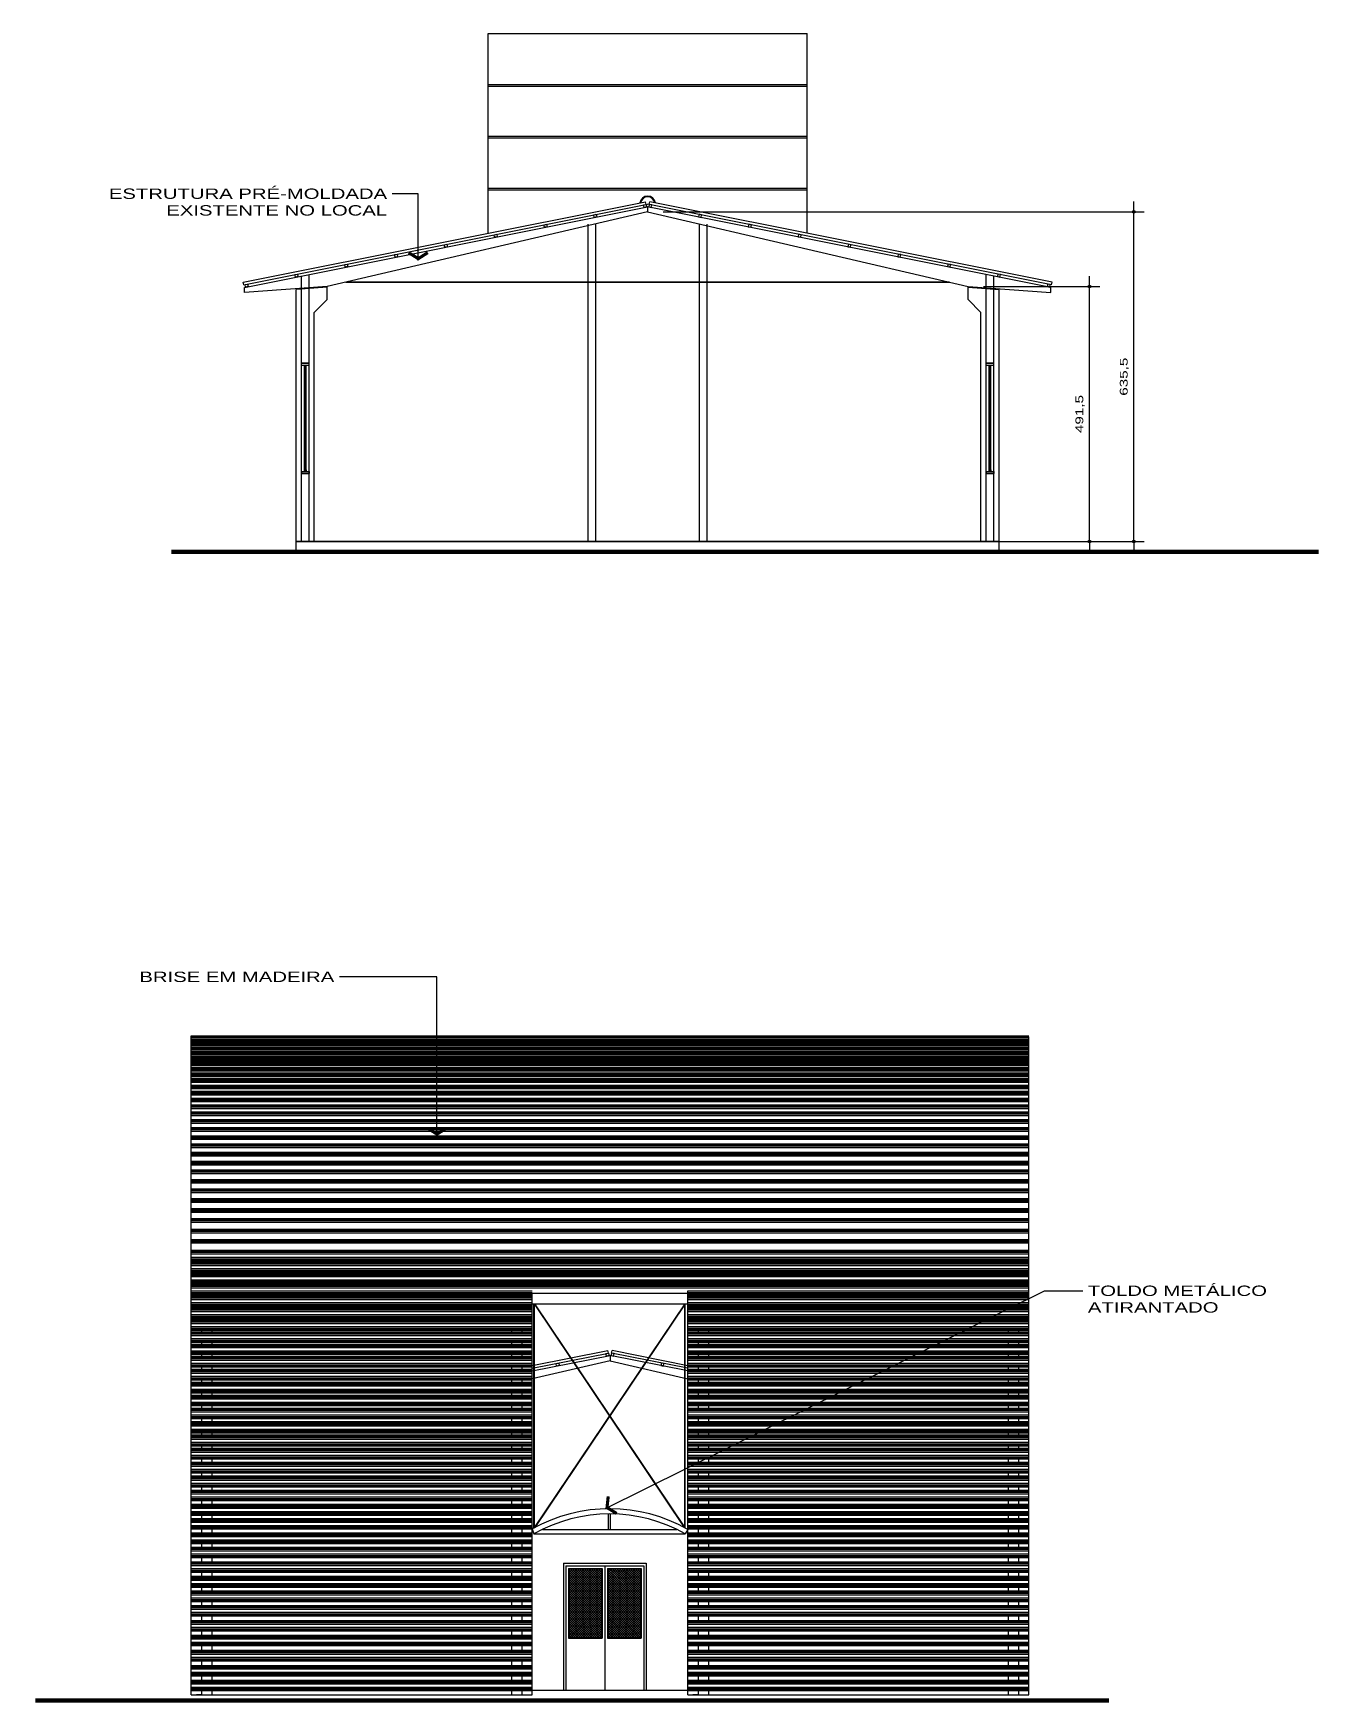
# Model space of a CAD drawing. Extents: x 5924 to 15219, y 2637 to 8140.
# Drawn here: x 12736 to 15219, y 4634 to 7854 of the extents above; entities that cross this region are included whole.
import ezdxf
from ezdxf.enums import TextEntityAlignment as Align

# ---------------------------------------------------------------- set-up
doc = ezdxf.new("R2010")
doc.units = 0
doc.header["$LTSCALE"] = 35
doc.layers.get('0').update_dxf_attribs({"linetype": 'CONTINUOUS'})
doc.layers.get('DEFPOINTS').update_dxf_attribs({"linetype": 'CONTINUOUS'})
for name, color, linetype in [('COTA', 13, 'CONTINUOUS'), ('ESPEC', 2, 'CONTINUOUS'), ('ESQUADRIA', 2, 'CONTINUOUS'), ('ESTRUT', 12, 'CONTINUOUS'), ('GERAL', 7, 'CONTINUOUS'), ('HACHURA', 13, 'CONTINUOUS'), ('INDCORTE', 2, 'CONTINUOUS'), ('LINVISTA', 13, 'CONTINUOUS'), ('PAREDE', 6, 'CONTINUOUS'), ('VIDRO', 1, 'CONTINUOUS')]:
    doc.layers.add(name, color=color, linetype=linetype)
doc.styles.add('REGUA60', font='arial.ttf', dxfattribs={"width": 1.4})
doc.styles.add('REGUA80', font='arial.ttf', dxfattribs={"width": 1.4})
doc.styles.get("Standard").update_dxf_attribs({"font": 'ISOCP'})
doc.dimstyles.new('ISO-25', dxfattribs={"dimtxt": 2.5, "dimasz": 2.5, "dimexe": 1.25, "dimexo": 0.625, "dimtad": 1, "dimdec": 4, "dimdsep": 46, "dimlunit": 6, "dimtxsty": 'Standard', "dimcen": 2.5, "dimadec": 0, "dimazin": 0, "dimtfac": 1, "dimtdec": 4, "dimtmove": 0, "dimatfit": 3, "dimfxl": 1, "dimtolj": 1, "dimtzin": 0, "dimarcsym": 0})
pattern_1 = [(45, (-1243.3195, -2215.6985), (-2.24506403, 2.24506403), []), (135, (-1243.3195, -2215.6985), (-2.24506403, -2.24506403), [])]

msp = doc.modelspace()

# ---------------------------------------------------------------- texts
at = {"layer": 'ESPEC', "style": 'REGUA80', "width": 1.4}
for s, p in [('ESTRUTURA PRÉ-MOLDADA', (13418.639, 7544.669)), ('EXISTENTE NO LOCAL', (13418.639, 7512.541)), ('BRISE EM MADEIRA', (13316.768, 6034.097))]:
    msp.add_text(s, height=20, dxfattribs=at).set_placement(p, align=Align.MIDDLE_RIGHT)
for s, p in [('TOLDO METÁLICO', (14770.396, 5428.556)), ('ATIRANTADO', (14770.396, 5396.428))]:
    msp.add_text(s, height=20, dxfattribs=at).set_placement(p, align=Align.MIDDLE_LEFT)

# ---------------------------------------------------------------- blocks, each defined once
blk = doc.blocks.new('COTAPT')
at = {"color": 0, "linetype": 'ByBlock'}
blk.add_line((0, 0), (200, 0), dxfattribs=at)
at = {"color": 6, "linetype": 'ByBlock'}
blk.add_lwpolyline([(-20, 20), (20, 20), (20, -20), (-20, -20)], close=True, dxfattribs=at)
blk = doc.blocks.new('*D11')
at = {"color": 0, "linetype": 'ByBlock'}
for p, q in [((12563.1, 7509.5), (13491, 7509.5)), ((13471, 6874), (13471, 7509.4)), ((13241.1, 6873.9), (13491, 6873.9))]:
    blk.add_line(p, q, dxfattribs=at)
at = {"layer": 'DEFPOINTS', "color": 0, "linetype": 'ByBlock'}
for p in [(12533.1, 7509.5), (13471, 7509.5), (13211.1, 6873.9)]:
    blk.add_point(p, dxfattribs=at)
at = {"color": 0, "linetype": 'ByBlock', "xscale": 0.1, "yscale": 0.1, "zscale": 0.1}
for p, rotation in [((13471, 7509.5), 90), ((13471, 6873.9), 270)]:
    blk.add_blockref('COTAPT', p, dxfattribs=dict(at, rotation=rotation))
at = {"color": 2, "linetype": 'ByBlock', "insert": (13452.8, 7191.7), "char_height": 15, "attachment_point": 5, "rotation": 90, "style": 'REGUA60'}
blk.add_mtext('\\A1;635,5', dxfattribs=at)
blk = doc.blocks.new('*D12')
at = {"color": 0, "linetype": 'ByBlock'}
for p, q in [((13181.1, 7365.6), (13405.5, 7365.6)), ((13385.5, 6874), (13385.5, 7365.5)), ((13206.1, 6873.9), (13405.5, 6873.9))]:
    blk.add_line(p, q, dxfattribs=at)
at = {"layer": 'DEFPOINTS', "color": 0, "linetype": 'ByBlock'}
for p in [(13151.1, 7365.6), (13385.5, 7365.6), (13176.1, 6873.9)]:
    blk.add_point(p, dxfattribs=at)
at = {"color": 0, "linetype": 'ByBlock', "xscale": 0.1, "yscale": 0.1, "zscale": 0.1}
for p, rotation in [((13385.5, 7365.6), 90), ((13385.5, 6873.9), 270)]:
    blk.add_blockref('COTAPT', p, dxfattribs=dict(at, rotation=rotation))
at = {"color": 2, "linetype": 'ByBlock', "insert": (13367.2, 7119.7), "char_height": 15, "attachment_point": 5, "rotation": 90, "style": 'REGUA60'}
blk.add_mtext('\\A1;491,5', dxfattribs=at)
blk = doc.blocks.new('A$C260C2774')
at = {"layer": 'HACHURA'}
for p, q in [((0, 20), (658, 20)), ((0, 19.5), (658, 19.5)), ((0, 19), (658, 19)), ((0, 18), (658, 18)), ((0, 16), (658, 16)), ((0, 13), (658, 13)), ((0, 7), (658, 7)), ((0, 4), (658, 4)), ((0, 2), (658, 2)), ((0, 1), (658, 1)), ((0, 0.5), (658, 0.5)), ((0, 0), (658, 0))]:
    blk.add_line(p, q, dxfattribs=at)
blk = doc.blocks.new('INDSETAD')
at = {"color": 4, "linetype": 'ByBlock'}
for points in [[(0, 0), (1.26, 2), (0.71, 0), (1.77, 1.68)], [(0, 0), (1.26, -2), (0.71, 0), (1.77, -1.68)]]:
    blk.add_solid(points, dxfattribs=at)

# ---------------------------------------------------------------- dimensions: what is measured, and where the dimension line sits
at = {"layer": 'COTA'}
for base, p1, p2, picture, middle in [((14859.184, 7509.461), (14599.262, 6873.858), (13921.246, 7509.461), '*D11', (14840.931, 7191.66)), ((14773.698, 7365.561), (14564.262, 6873.858), (14539.262, 7365.561), '*D12', (14755.361, 7119.71))]:
    dim = msp.add_linear_dim(base=base, p1=p1, p2=p2, angle=90, dimstyle='ISO-25', override={"dimscale": 10, "dimtxt": 1.5, "dimasz": 0.01, "dimexe": 2, "dimexo": 3, "dimgap": 0.98, "dimdec": 2, "dimrnd": 0.5, "dimtxsty": 'REGUA60', "dimblk": 'COTAPT', "dimcen": 4, "dimdle": 4, "dimclrt": 2, "dimaunit": 1, "dimtofl": 0}, dxfattribs=at)
    dim.commit()
    dim.dimension.update_dxf_attribs({"geometry": picture, "text_midpoint": middle, "insert": (1388.17, 0)})

# ---------------------------------------------------------------- hatches: boundary and pattern name
at = {"layer": 'HACHURA'}
h = msp.add_hatch(dxfattribs=at)
h.set_pattern_fill('ANSI37', color=256, style=0)
h.set_pattern_definition(pattern_1)
h.paths.add_polyline_path([(13832.664, 4892.16), (13769.663, 4892.16), (13769.663, 4759.16), (13832.664, 4759.16)])
h = msp.add_hatch(dxfattribs=at)
h.set_pattern_fill('ANSI37', color=256, style=0)
h.set_pattern_definition(pattern_1)
h.paths.add_polyline_path([(13844.664, 4759.16), (13907.663, 4759.16), (13907.663, 4892.16), (13844.664, 4892.16)])

# ---------------------------------------------------------------- linework, layer by layer
at = {"layer": 'ESPEC'}
for p, q in [((13478.702, 7544.669), (13428.639, 7544.669)), ((13478.702, 7415.786), (13478.702, 7544.669)), ((13514.875, 6034.097), (13326.768, 6034.097)), ((13514.875, 5727.156), (13514.875, 6034.097)), ((13839.712, 5008.737), (14686.514, 5428.556)), ((14686.514, 5428.556), (14760.396, 5428.556))]:
    msp.add_line(p, q, dxfattribs=at)
at = {"layer": 'ESQUADRIA'}
for p, q in [((13253.229, 7217.858), (13268.229, 7217.858)), ((13253.229, 7213.858), (13253.229, 7217.858)), ((13253.229, 7213.858), (13268.229, 7213.858)), ((13259.229, 7210.649), (13259.229, 7213.858)), ((13262.229, 7210.649), (13262.229, 7213.858)), ((13268.229, 7213.858), (13268.229, 7217.858)), ((14574.262, 7213.858), (14574.262, 7217.858)), ((14574.262, 7217.858), (14589.262, 7217.858)), ((14574.262, 7213.858), (14589.262, 7213.858)), ((14580.262, 7210.649), (14580.262, 7213.858)), ((14583.262, 7210.649), (14583.262, 7213.858)), ((14589.262, 7213.858), (14589.262, 7217.858)), ((13259.229, 7210.649), (13260.229, 7210.649)), ((13260.229, 7211.649), (13261.229, 7211.649)), ((13260.229, 7210.649), (13260.229, 7211.649)), ((13261.229, 7210.649), (13261.229, 7211.649)), ((13261.229, 7210.649), (13262.229, 7210.649)), ((14580.262, 7210.649), (14581.262, 7210.649)), ((14581.262, 7210.649), (14581.262, 7211.649)), ((14581.262, 7211.649), (14582.262, 7211.649)), ((14582.262, 7210.649), (14582.262, 7211.649)), ((14582.262, 7210.649), (14583.262, 7210.649)), ((13253.229, 7008.858), (13253.229, 7004.858)), ((13253.229, 7008.858), (13268.229, 7008.858)), ((13253.229, 7004.858), (13268.229, 7004.858)), ((13259.229, 7012.068), (13259.229, 7008.858)), ((13259.229, 7012.068), (13260.229, 7012.068)), ((13260.229, 7012.068), (13260.229, 7011.068)), ((13260.229, 7011.068), (13261.229, 7011.068)), ((13261.229, 7012.068), (13261.229, 7011.068)), ((13261.229, 7012.068), (13262.229, 7012.068)), ((13262.229, 7012.068), (13262.229, 7008.858)), ((13268.229, 7008.858), (13268.229, 7004.858)), ((14574.262, 7008.858), (14589.262, 7008.858)), ((14574.262, 7008.858), (14574.262, 7004.858)), ((14574.262, 7004.858), (14589.262, 7004.858)), ((14580.262, 7012.068), (14581.262, 7012.068)), ((14580.262, 7012.068), (14580.262, 7008.858)), ((14581.262, 7012.068), (14581.262, 7011.068)), ((14581.262, 7011.068), (14582.262, 7011.068)), ((14582.262, 7012.068), (14583.262, 7012.068)), ((14582.262, 7012.068), (14582.262, 7011.068)), ((14583.262, 7012.068), (14583.262, 7008.858)), ((14589.262, 7008.858), (14589.262, 7004.858))]:
    msp.add_line(p, q, dxfattribs=at)
at = {"layer": 'ESTRUT'}
for p, q in [((13143.229, 7364.056), (13921.246, 7519.659)), ((13921.246, 7509.461), (13303.229, 7365.561)), ((14699.262, 7364.056), (13921.246, 7519.659)), ((13921.246, 7519.659), (13921.246, 7509.461)), ((13921.246, 7519.659), (13921.246, 7509.461)), ((13921.246, 7519.659), (13921.246, 7509.461)), ((13921.246, 7519.659), (13921.246, 7509.461)), ((13921.246, 7509.461), (14539.262, 7365.561)), ((13303.229, 7365.561), (13143.229, 7353.858)), ((13143.229, 7353.858), (13143.229, 7364.056)), ((13303.302, 7364.564), (13243.229, 7360.17)), ((13243.229, 6853.858), (13243.229, 7360.17)), ((13303.229, 7340.561), (13303.229, 7365.561)), ((14539.189, 7364.564), (14599.262, 7360.17)), ((14539.262, 7365.561), (14699.262, 7353.858)), ((14539.262, 7340.561), (14539.262, 7365.561)), ((14599.262, 6853.858), (14599.262, 7360.17)), ((14699.262, 7353.858), (14699.262, 7364.056)), ((13303.229, 7340.561), (13278.229, 7315.561)), ((13278.229, 6873.858), (13278.229, 7315.561)), ((14539.262, 7340.561), (14564.262, 7315.561)), ((14564.262, 6873.858), (14564.262, 7315.561)), ((14599.262, 6873.858), (13243.229, 6873.858)), ((13243.229, 6873.858), (14599.262, 6873.858)), ((13698.687, 5273.906), (13848.663, 5303.902)), ((13848.663, 5293.704), (13698.687, 5258.783)), ((13998.71, 5273.892), (13848.663, 5303.902)), ((13848.663, 5303.902), (13848.663, 5293.704)), ((13848.663, 5303.902), (13848.663, 5293.704)), ((13848.663, 5303.902), (13848.663, 5293.704)), ((13848.663, 5303.902), (13848.663, 5293.704)), ((13848.663, 5293.704), (13998.71, 5258.766))]:
    msp.add_line(p, q, dxfattribs=at)
at = {"layer": 'ESTRUT', "const_width": 8}
for points in [[(13002.666, 6853.858), (15215.388, 6853.858)], [(12740.297, 4638.16), (14811.227, 4638.16)]]:
    msp.add_lwpolyline(points, dxfattribs=at)
at = {"layer": 'GERAL'}
for p, q in [((13613.794, 7468.367), (13613.794, 7853.916)), ((13613.794, 7853.916), (14228.794, 7853.916)), ((14228.794, 7468.348), (14228.794, 7853.916))]:
    msp.add_line(p, q, dxfattribs=at)
at = {"layer": 'HACHURA'}
for p, q in [((13040.681, 5920.282), (14656.716, 5920.282)), ((13040.681, 5920.282), (14656.716, 5920.282)), ((13040.681, 5919.782), (14656.716, 5919.782)), ((13040.681, 5919.282), (14656.716, 5919.282)), ((13040.681, 5918.282), (14656.716, 5918.282)), ((13040.681, 5916.282), (14656.716, 5916.282)), ((13040.681, 5913.409), (14656.716, 5913.409)), ((13040.681, 5913.282), (14656.716, 5913.282)), ((13040.681, 5912.909), (14656.716, 5912.909)), ((13040.681, 5912.409), (14656.716, 5912.409)), ((13040.681, 5911.909), (14656.716, 5911.909)), ((13040.681, 5910.909), (14656.716, 5910.909)), ((13040.681, 5908.909), (14656.716, 5908.909)), ((13040.681, 5906.201), (14656.716, 5906.201)), ((13040.681, 5905.909), (14656.716, 5905.909)), ((13040.681, 5905.701), (14656.716, 5905.701)), ((13040.681, 5905.201), (14656.716, 5905.201)), ((13040.681, 5904.201), (14656.716, 5904.201)), ((13040.681, 5902.201), (14656.716, 5902.201)), ((13040.681, 5899.201), (14656.716, 5899.201)), ((13040.681, 5897.601), (14656.716, 5897.601)), ((13040.681, 5897.101), (14656.716, 5897.101)), ((13040.681, 5896.601), (14656.716, 5896.601)), ((13040.681, 5896.101), (14656.716, 5896.101)), ((13040.681, 5895.101), (14656.716, 5895.101)), ((13040.681, 5893.101), (14656.716, 5893.101)), ((13040.681, 5890.101), (14656.716, 5890.101)), ((13040.681, 5888.938), (14656.716, 5888.938)), ((13040.681, 5888.938), (14656.716, 5888.938)), ((13040.681, 5888.438), (14656.716, 5888.438)), ((13040.681, 5887.938), (14656.716, 5887.938)), ((13040.681, 5886.938), (14656.716, 5886.938)), ((13040.681, 5884.938), (14656.716, 5884.938)), ((13040.681, 5881.938), (14656.716, 5881.938)), ((13040.681, 5879.407), (14656.716, 5879.407)), ((13040.681, 5879.407), (14656.716, 5879.407)), ((13040.681, 5878.907), (14656.716, 5878.907)), ((13040.681, 5878.407), (14656.716, 5878.407)), ((13040.681, 5877.407), (14656.716, 5877.407)), ((13040.681, 5875.407), (14656.716, 5875.407)), ((13040.681, 5872.407), (14656.716, 5872.407)), ((13040.681, 5869.944), (14656.716, 5869.944)), ((13040.681, 5869.444), (14656.716, 5869.444)), ((13040.681, 5869.444), (14656.716, 5869.444)), ((13040.681, 5868.944), (14656.716, 5868.944)), ((13040.681, 5867.944), (14656.716, 5867.944)), ((13040.681, 5865.944), (14656.716, 5865.944)), ((13040.681, 5862.944), (14656.716, 5862.944)), ((13040.681, 5859.481), (14656.716, 5859.481)), ((13040.681, 5859.481), (14656.716, 5859.481)), ((13040.681, 5858.981), (14656.716, 5858.981)), ((13040.681, 5858.481), (14656.716, 5858.481)), ((13040.681, 5857.481), (14656.716, 5857.481)), ((13040.681, 5855.481), (14656.716, 5855.481)), ((13040.681, 5852.481), (14656.716, 5852.481)), ((13040.681, 5848.651), (14656.716, 5848.651)), ((13040.681, 5848.651), (14656.716, 5848.651)), ((13040.681, 5848.151), (14656.716, 5848.151)), ((13040.681, 5847.651), (14656.716, 5847.651)), ((13040.681, 5846.651), (14656.716, 5846.651)), ((13040.681, 5844.651), (14656.716, 5844.651)), ((13040.681, 5841.651), (14656.716, 5841.651)), ((13040.681, 5837.822), (14656.716, 5837.822)), ((13040.681, 5837.822), (14656.716, 5837.822)), ((13040.681, 5837.322), (14656.716, 5837.322)), ((13040.681, 5836.822), (14656.716, 5836.822)), ((13040.681, 5835.822), (14656.716, 5835.822)), ((13040.681, 5833.822), (14656.716, 5833.822)), ((13040.681, 5830.822), (14656.716, 5830.822)), ((13040.681, 5825.454), (14656.716, 5825.454)), ((13040.681, 5825.454), (14656.716, 5825.454)), ((13040.681, 5824.954), (14656.716, 5824.954)), ((13040.681, 5824.454), (14656.716, 5824.454)), ((13040.681, 5823.454), (14656.716, 5823.454)), ((13040.681, 5821.454), (14656.716, 5821.454)), ((13040.681, 5818.454), (14656.716, 5818.454)), ((13040.681, 5813.324), (14656.716, 5813.324)), ((13040.681, 5813.324), (14656.716, 5813.324)), ((13040.681, 5812.824), (14656.716, 5812.824)), ((13040.681, 5812.324), (14656.716, 5812.324)), ((13040.681, 5811.324), (14656.716, 5811.324)), ((13040.681, 5809.324), (14656.716, 5809.324)), ((13040.681, 5806.324), (14656.716, 5806.324)), ((13040.681, 5800.329), (14656.716, 5800.329)), ((13040.681, 5800.329), (14656.716, 5800.329)), ((13040.681, 5799.829), (14656.716, 5799.829)), ((13040.681, 5799.329), (14656.716, 5799.329)), ((13040.681, 5798.329), (14656.716, 5798.329)), ((13040.681, 5796.329), (14656.716, 5796.329)), ((13040.681, 5793.329), (14656.716, 5793.329)), ((13040.681, 5787.4), (14656.716, 5787.4)), ((13040.681, 5786.9), (14656.716, 5786.9)), ((13040.681, 5786.9), (14656.716, 5786.9)), ((13040.681, 5786.4), (14656.716, 5786.4)), ((13040.681, 5785.4), (14656.716, 5785.4)), ((13040.681, 5783.4), (14656.716, 5783.4)), ((13040.681, 5780.4), (14656.716, 5780.4)), ((13040.681, 5773.538), (14656.716, 5773.538)), ((13040.681, 5773.038), (14656.716, 5773.038)), ((13040.681, 5773.038), (14656.716, 5773.038)), ((13040.681, 5772.538), (14656.716, 5772.538)), ((13040.681, 5771.538), (14656.716, 5771.538)), ((13040.681, 5769.538), (14656.716, 5769.538)), ((13040.681, 5766.538), (14656.716, 5766.538)), ((13040.681, 5758.81), (14656.716, 5758.81)), ((13040.681, 5758.31), (14656.716, 5758.31)), ((13040.681, 5758.31), (14656.716, 5758.31)), ((13040.681, 5757.81), (14656.716, 5757.81)), ((13040.681, 5756.81), (14656.716, 5756.81)), ((13040.681, 5754.81), (14656.716, 5754.81)), ((13040.681, 5751.81), (14656.716, 5751.81)), ((13040.681, 5743.582), (14656.716, 5743.582)), ((13040.681, 5743.582), (14656.716, 5743.582)), ((13040.681, 5743.082), (14656.716, 5743.082)), ((13040.681, 5742.582), (14656.716, 5742.582)), ((13040.681, 5741.582), (14656.716, 5741.582)), ((13040.681, 5739.582), (14656.716, 5739.582)), ((13040.681, 5736.582), (14656.716, 5736.582)), ((13040.681, 5727.71), (14656.716, 5727.71)), ((13040.681, 5727.71), (14656.716, 5727.71)), ((13040.681, 5727.21), (14656.716, 5727.21)), ((13040.681, 5726.71), (14656.716, 5726.71)), ((13040.681, 5725.71), (14656.716, 5725.71)), ((13040.681, 5723.71), (14656.716, 5723.71)), ((13040.681, 5720.71), (14656.716, 5720.71)), ((13040.681, 5712.115), (14656.716, 5712.115)), ((13040.681, 5712.115), (14656.716, 5712.115)), ((13040.681, 5711.615), (14656.716, 5711.615)), ((13040.681, 5711.115), (14656.716, 5711.115)), ((13040.681, 5710.115), (14656.716, 5710.115)), ((13040.681, 5708.115), (14656.716, 5708.115)), ((13040.681, 5705.115), (14656.716, 5705.115)), ((13040.681, 5695.654), (14656.716, 5695.654)), ((13040.681, 5695.654), (14656.716, 5695.654)), ((13040.681, 5695.154), (14656.716, 5695.154)), ((13040.681, 5694.654), (14656.716, 5694.654)), ((13040.681, 5693.654), (14656.716, 5693.654)), ((13040.681, 5691.654), (14656.716, 5691.654)), ((13040.681, 5688.654), (14656.716, 5688.654)), ((13040.681, 5678.327), (14656.716, 5678.327)), ((13040.681, 5678.327), (14656.716, 5678.327)), ((13040.681, 5677.827), (14656.716, 5677.827)), ((13040.681, 5677.327), (14656.716, 5677.327)), ((13040.681, 5676.327), (14656.716, 5676.327)), ((13040.681, 5674.327), (14656.716, 5674.327)), ((13040.681, 5671.327), (14656.716, 5671.327)), ((13040.681, 5661.866), (14656.716, 5661.866)), ((13040.681, 5661.866), (14656.716, 5661.866)), ((13040.681, 5661.366), (14656.716, 5661.366)), ((13040.681, 5660.866), (14656.716, 5660.866)), ((13040.681, 5659.866), (14656.716, 5659.866)), ((13040.681, 5657.866), (14656.716, 5657.866)), ((13040.681, 5654.866), (14656.716, 5654.866)), ((13040.681, 5643.495), (14656.716, 5643.495)), ((13040.681, 5643.495), (14656.716, 5643.495)), ((13040.681, 5642.995), (14656.716, 5642.995)), ((13040.681, 5642.495), (14656.716, 5642.495)), ((13040.681, 5641.495), (14656.716, 5641.495)), ((13040.681, 5639.495), (14656.716, 5639.495)), ((13040.681, 5636.495), (14656.716, 5636.495)), ((13040.681, 5625.302), (14656.716, 5625.302)), ((13040.681, 5625.302), (14656.716, 5625.302)), ((13040.681, 5624.802), (14656.716, 5624.802)), ((13040.681, 5624.302), (14656.716, 5624.302)), ((13040.681, 5623.302), (14656.716, 5623.302)), ((13040.681, 5621.302), (14656.716, 5621.302)), ((13040.681, 5618.302), (14656.716, 5618.302)), ((13040.681, 5606.241), (14656.716, 5606.241)), ((13040.681, 5606.241), (14656.716, 5606.241)), ((13040.681, 5605.741), (14656.716, 5605.741)), ((13040.681, 5605.241), (14656.716, 5605.241)), ((13040.681, 5604.241), (14656.716, 5604.241)), ((13040.681, 5602.241), (14656.716, 5602.241)), ((13040.681, 5599.241), (14656.716, 5599.241)), ((13040.681, 5587.004), (14656.716, 5587.004)), ((13040.681, 5587.004), (14656.716, 5587.004)), ((13040.681, 5586.504), (14656.716, 5586.504)), ((13040.681, 5586.004), (14656.716, 5586.004)), ((13040.681, 5585.004), (14656.716, 5585.004)), ((13040.681, 5583.004), (14656.716, 5583.004)), ((13040.681, 5580.004), (14656.716, 5580.004)), ((13040.681, 5567.944), (14656.716, 5567.944)), ((13040.681, 5567.944), (14656.716, 5567.944)), ((13040.681, 5567.444), (14656.716, 5567.444)), ((13040.681, 5566.944), (14656.716, 5566.944)), ((13040.681, 5565.944), (14656.716, 5565.944)), ((13040.681, 5563.944), (14656.716, 5563.944)), ((13040.681, 5560.944), (14656.716, 5560.944)), ((13040.681, 5547.584), (14656.716, 5547.584)), ((13040.681, 5547.584), (14656.716, 5547.584)), ((13040.681, 5547.084), (14656.716, 5547.084)), ((13040.681, 5546.584), (14656.716, 5546.584)), ((13040.681, 5545.584), (14656.716, 5545.584)), ((13040.681, 5543.584), (14656.716, 5543.584)), ((13040.681, 5540.584), (14656.716, 5540.584)), ((13040.681, 5527.725), (14656.716, 5527.725)), ((13040.681, 5527.225), (14656.716, 5527.225)), ((13040.681, 5527.225), (14656.716, 5527.225)), ((13040.681, 5526.725), (14656.716, 5526.725)), ((13040.681, 5525.725), (14656.716, 5525.725)), ((13040.681, 5523.725), (14656.716, 5523.725)), ((13040.681, 5520.725), (14656.716, 5520.725)), ((13040.681, 5506.865), (14656.716, 5506.865)), ((13040.681, 5506.865), (14656.716, 5506.865)), ((13040.681, 5506.365), (14656.716, 5506.365)), ((13040.681, 5505.865), (14656.716, 5505.865)), ((13040.681, 5504.865), (14656.716, 5504.865)), ((13040.681, 5502.865), (14656.716, 5502.865)), ((13040.681, 5499.865), (14656.716, 5499.865)), ((13040.681, 5493.242), (14656.716, 5493.242)), ((13040.681, 5490.242), (14656.716, 5490.242)), ((13040.681, 5488.242), (14656.716, 5488.242)), ((13040.681, 5487.242), (14656.716, 5487.242)), ((13040.681, 5486.742), (14656.716, 5486.742)), ((13040.681, 5486.242), (14656.716, 5486.242)), ((13040.681, 5486.242), (14656.716, 5486.242)), ((13040.681, 5484.943), (14656.716, 5484.943)), ((13040.681, 5484.589), (14656.716, 5484.589)), ((13040.681, 5484.089), (14656.716, 5484.089)), ((13040.681, 5483.589), (14656.716, 5483.589)), ((13040.681, 5482.589), (14656.716, 5482.589)), ((13040.681, 5480.589), (14656.716, 5480.589)), ((13040.681, 5477.589), (14656.716, 5477.589)), ((13040.681, 5471.583), (14656.716, 5471.583)), ((13040.681, 5468.583), (14656.716, 5468.583)), ((13040.681, 5466.583), (14656.716, 5466.583)), ((13040.681, 5465.583), (14656.716, 5465.583)), ((13040.681, 5465.083), (14656.716, 5465.083)), ((13040.681, 5464.583), (14656.716, 5464.583)), ((13040.681, 5464.583), (14656.716, 5464.583)), ((13040.681, 5463.283), (14656.716, 5463.283)), ((13040.681, 5462.93), (14656.716, 5462.93)), ((13040.681, 5462.43), (14656.716, 5462.43)), ((13040.681, 5461.93), (14656.716, 5461.93)), ((13040.681, 5460.93), (14656.716, 5460.93)), ((13040.681, 5458.93), (14656.716, 5458.93)), ((13040.681, 5455.93), (14656.716, 5455.93)), ((13040.681, 5449.924), (14656.716, 5449.924)), ((13040.681, 5446.924), (14656.716, 5446.924)), ((13040.681, 5444.924), (14656.716, 5444.924)), ((13040.681, 5443.924), (14656.716, 5443.924)), ((13040.681, 5443.424), (14656.716, 5443.424)), ((13040.681, 5442.924), (14656.716, 5442.924)), ((13040.681, 5442.924), (14656.716, 5442.924)), ((13040.681, 5441.624), (14656.716, 5441.624)), ((13040.681, 5441.271), (14656.716, 5441.271)), ((13040.681, 5440.771), (14656.716, 5440.771)), ((13040.681, 5440.271), (14656.716, 5440.271)), ((13040.681, 5439.271), (14656.716, 5439.271)), ((13040.681, 5437.271), (14656.716, 5437.271)), ((13040.681, 5434.271), (14656.716, 5434.271)), ((13040.681, 5428.265), (13698.687, 5428.265)), ((13040.681, 5425.265), (13698.687, 5425.265)), ((13040.681, 5423.265), (13698.687, 5423.265)), ((13040.681, 5422.265), (13698.687, 5422.265)), ((13040.681, 5421.765), (13698.687, 5421.765)), ((13040.681, 5421.265), (13698.687, 5421.265)), ((13040.681, 5421.265), (13698.687, 5421.265)), ((13040.681, 5419.099), (13698.687, 5419.099)), ((13040.681, 5418.745), (13698.687, 5418.745)), ((13040.681, 5418.245), (13698.687, 5418.245)), ((13040.681, 5417.745), (13698.687, 5417.745)), ((13040.681, 5416.745), (13698.687, 5416.745)), ((13040.681, 5414.745), (13698.687, 5414.745)), ((13040.681, 5411.745), (13698.687, 5411.745)), ((13998.71, 5428.265), (14656.716, 5428.265)), ((13998.71, 5425.265), (14656.716, 5425.265)), ((13998.71, 5423.265), (14656.716, 5423.265)), ((13998.71, 5422.265), (14656.716, 5422.265)), ((13998.71, 5421.765), (14656.716, 5421.765)), ((13998.71, 5421.265), (14656.716, 5421.265)), ((13998.71, 5421.265), (14656.716, 5421.265)), ((13998.71, 5419.099), (14656.716, 5419.099)), ((13998.71, 5418.745), (14656.716, 5418.745)), ((13998.71, 5418.245), (14656.716, 5418.245)), ((13998.71, 5417.745), (14656.716, 5417.745)), ((13998.71, 5416.745), (14656.716, 5416.745)), ((13998.71, 5414.745), (14656.716, 5414.745)), ((13998.71, 5411.745), (14656.716, 5411.745)), ((13040.681, 5405.739), (13698.687, 5405.739)), ((13040.681, 5402.739), (13698.687, 5402.739)), ((13040.681, 5400.739), (13698.687, 5400.739)), ((13040.681, 5399.739), (13698.687, 5399.739)), ((13040.681, 5399.239), (13698.687, 5399.239)), ((13040.681, 5398.739), (13698.687, 5398.739)), ((13040.681, 5398.739), (13698.687, 5398.739)), ((13040.681, 5396.573), (13698.687, 5396.573)), ((13998.71, 5405.739), (14656.716, 5405.739)), ((13998.71, 5402.739), (14656.716, 5402.739)), ((13998.71, 5400.739), (14656.716, 5400.739)), ((13998.71, 5399.739), (14656.716, 5399.739)), ((13998.71, 5399.239), (14656.716, 5399.239)), ((13998.71, 5398.739), (14656.716, 5398.739)), ((13998.71, 5398.739), (14656.716, 5398.739)), ((13998.71, 5396.573), (14656.716, 5396.573)), ((13040.681, 5375.78), (13698.71, 5375.78)), ((13040.681, 5375.78), (13698.687, 5375.78)), ((13040.681, 5375.78), (13698.687, 5375.78)), ((13040.681, 5373.2), (13698.71, 5373.2)), ((13040.681, 5373.2), (13698.687, 5373.2)), ((13040.681, 5373.2), (13698.687, 5373.2)), ((13040.681, 5352.64), (13698.71, 5352.64)), ((13040.681, 5352.64), (13698.687, 5352.64)), ((13040.681, 5352.64), (13698.687, 5352.64)), ((13040.681, 5349.45), (13698.71, 5349.45)), ((13040.681, 5349.45), (13698.687, 5349.45)), ((13040.681, 5349.45), (13698.687, 5349.45)), ((13998.71, 5375.78), (14656.716, 5375.78)), ((13998.71, 5373.2), (14656.716, 5373.2)), ((13998.71, 5352.64), (14656.716, 5352.64)), ((13998.71, 5349.45), (14656.716, 5349.45)), ((13040.681, 5329.245), (13698.71, 5329.245)), ((13040.681, 5329.245), (13698.687, 5329.245)), ((13040.681, 5329.245), (13698.687, 5329.245)), ((13040.681, 5325.701), (13698.71, 5325.701)), ((13040.681, 5325.701), (13698.687, 5325.701)), ((13040.681, 5325.701), (13698.687, 5325.701)), ((13998.71, 5329.245), (14656.716, 5329.245)), ((13998.71, 5325.701), (14656.716, 5325.701)), ((13040.681, 5305.85), (13698.71, 5305.85)), ((13040.681, 5305.85), (13698.687, 5305.85)), ((13040.681, 5305.85), (13698.687, 5305.85)), ((13040.681, 5301.951), (13698.71, 5301.951)), ((13040.681, 5301.951), (13698.687, 5301.951)), ((13040.681, 5301.951), (13698.687, 5301.951)), ((13040.681, 5281.746), (13698.71, 5281.746)), ((13040.681, 5281.746), (13698.687, 5281.746)), ((13040.681, 5281.746), (13698.687, 5281.746)), ((13998.71, 5305.85), (14656.716, 5305.85)), ((13998.71, 5301.951), (14656.716, 5301.951)), ((13998.71, 5281.746), (14656.716, 5281.746)), ((13040.681, 5277.26), (13698.71, 5277.26)), ((13040.681, 5277.26), (13698.687, 5277.26)), ((13040.681, 5277.26), (13698.687, 5277.26)), ((13040.681, 5256.766), (13698.71, 5256.766)), ((13040.681, 5256.766), (13698.687, 5256.766)), ((13040.681, 5256.766), (13698.687, 5256.766)), ((13040.681, 5252.375), (13698.71, 5252.375)), ((13040.681, 5252.375), (13698.687, 5252.375)), ((13040.681, 5252.375), (13698.687, 5252.375)), ((13998.71, 5277.26), (14656.716, 5277.26)), ((13998.71, 5256.766), (14656.716, 5256.766)), ((13998.71, 5252.375), (14656.716, 5252.375)), ((13040.681, 5231.881), (13698.71, 5231.881)), ((13040.681, 5231.881), (13698.687, 5231.881)), ((13040.681, 5231.881), (13698.687, 5231.881)), ((13040.681, 5227.489), (13698.71, 5227.489)), ((13040.681, 5227.489), (13698.687, 5227.489)), ((13040.681, 5227.489), (13698.687, 5227.489)), ((13998.71, 5231.881), (14656.716, 5231.881)), ((13998.71, 5227.489), (14656.716, 5227.489)), ((13040.681, 5206.995), (13698.71, 5206.995)), ((13040.681, 5206.995), (13698.687, 5206.995)), ((13040.681, 5206.995), (13698.687, 5206.995)), ((13040.681, 5202.115), (13698.71, 5202.115)), ((13040.681, 5202.115), (13698.687, 5202.115)), ((13040.681, 5202.115), (13698.687, 5202.115)), ((13998.71, 5206.995), (14656.716, 5206.995)), ((13998.71, 5202.115), (14656.716, 5202.115)), ((13040.681, 5182.109), (13698.71, 5182.109)), ((13040.681, 5182.109), (13698.687, 5182.109)), ((13040.681, 5182.109), (13698.687, 5182.109)), ((13040.681, 5176.254), (13698.71, 5176.254)), ((13040.681, 5176.254), (13698.687, 5176.254)), ((13040.681, 5176.254), (13698.687, 5176.254)), ((13040.681, 5155.76), (13698.71, 5155.76)), ((13040.681, 5155.76), (13698.687, 5155.76)), ((13040.681, 5155.76), (13698.687, 5155.76)), ((13998.71, 5182.109), (14656.716, 5182.109)), ((13998.71, 5176.254), (14656.716, 5176.254)), ((13998.71, 5155.76), (14656.716, 5155.76)), ((13040.681, 5150.522), (13698.71, 5150.522)), ((13040.681, 5150.522), (13698.687, 5150.522)), ((13040.681, 5150.522), (13698.687, 5150.522)), ((13040.681, 5130.516), (13698.71, 5130.516)), ((13040.681, 5130.516), (13698.687, 5130.516)), ((13040.681, 5130.516), (13698.687, 5130.516)), ((13040.681, 5124.66), (13698.71, 5124.66)), ((13040.681, 5124.66), (13698.687, 5124.66)), ((13040.681, 5124.66), (13698.687, 5124.66)), ((13998.71, 5150.522), (14656.716, 5150.522)), ((13998.71, 5130.516), (14656.716, 5130.516)), ((13998.71, 5124.66), (14656.716, 5124.66)), ((13040.681, 5104.166), (13698.71, 5104.166)), ((13040.681, 5104.166), (13698.687, 5104.166)), ((13040.681, 5104.166), (13698.687, 5104.166)), ((13040.681, 5097.823), (13698.71, 5097.823)), ((13040.681, 5097.823), (13698.687, 5097.823)), ((13040.681, 5097.823), (13698.687, 5097.823)), ((13998.71, 5104.166), (14656.716, 5104.166)), ((13998.71, 5097.823), (14656.716, 5097.823)), ((13040.681, 5077.329), (13698.71, 5077.329)), ((13040.681, 5077.329), (13698.687, 5077.329)), ((13040.681, 5077.329), (13698.687, 5077.329)), ((13040.681, 5071.473), (13698.71, 5071.473)), ((13040.681, 5071.473), (13698.687, 5071.473)), ((13040.681, 5071.473), (13698.687, 5071.473)), ((13998.71, 5077.329), (14656.716, 5077.329)), ((13998.71, 5071.473), (14656.716, 5071.473)), ((13040.681, 5050.491), (13698.71, 5050.491)), ((13040.681, 5050.491), (13698.687, 5050.491)), ((13040.681, 5050.491), (13698.687, 5050.491)), ((13040.681, 5044.148), (13698.71, 5044.148)), ((13040.681, 5044.148), (13698.687, 5044.148)), ((13040.681, 5044.148), (13698.687, 5044.148)), ((13040.681, 5024.142), (13698.71, 5024.142)), ((13040.681, 5024.142), (13698.687, 5024.142)), ((13040.681, 5024.142), (13698.687, 5024.142)), ((13998.71, 5050.491), (14656.716, 5050.491)), ((13998.71, 5044.148), (14656.716, 5044.148)), ((13998.71, 5024.142), (14656.716, 5024.142)), ((13040.681, 5016.93), (13698.71, 5016.93)), ((13040.681, 5016.93), (13698.687, 5016.93)), ((13040.681, 5016.93), (13698.687, 5016.93)), ((13040.681, 4995.948), (13698.71, 4995.948)), ((13040.681, 4995.948), (13698.687, 4995.948)), ((13040.681, 4995.948), (13698.687, 4995.948)), ((13998.71, 5016.93), (14656.716, 5016.93)), ((13998.71, 4995.948), (14656.716, 4995.948)), ((13040.681, 4989.117), (13698.71, 4989.117)), ((13040.681, 4989.117), (13698.687, 4989.117)), ((13040.681, 4989.117), (13698.687, 4989.117)), ((13040.681, 4969.11), (13698.71, 4969.11)), ((13040.681, 4969.11), (13698.687, 4969.11)), ((13040.681, 4969.11), (13698.687, 4969.11)), ((13040.681, 4961.791), (13698.71, 4961.791)), ((13040.681, 4961.791), (13698.687, 4961.791)), ((13040.681, 4961.791), (13698.687, 4961.791)), ((13998.71, 4989.117), (14656.716, 4989.117)), ((13998.71, 4969.11), (14656.716, 4969.11)), ((13998.71, 4961.791), (14656.716, 4961.791)), ((13040.681, 4941.297), (13698.71, 4941.297)), ((13040.681, 4941.297), (13698.687, 4941.297)), ((13040.681, 4941.297), (13698.687, 4941.297)), ((13040.681, 4933.978), (13698.71, 4933.978)), ((13040.681, 4933.978), (13698.687, 4933.978)), ((13040.681, 4933.978), (13698.687, 4933.978)), ((13998.71, 4941.297), (14656.716, 4941.297)), ((13998.71, 4933.978), (14656.716, 4933.978)), ((13040.681, 4913.972), (13698.71, 4913.972)), ((13040.681, 4913.972), (13698.687, 4913.972)), ((13040.681, 4913.972), (13698.687, 4913.972)), ((13040.681, 4905.935), (13698.71, 4905.935)), ((13040.681, 4905.935), (13698.687, 4905.935)), ((13040.681, 4905.935), (13698.687, 4905.935)), ((13998.71, 4913.972), (14656.716, 4913.972)), ((13998.71, 4905.935), (14656.716, 4905.935)), ((13040.681, 4885.929), (13698.71, 4885.929)), ((13040.681, 4885.929), (13698.687, 4885.929)), ((13040.681, 4885.929), (13698.687, 4885.929)), ((13040.681, 4878.122), (13698.71, 4878.122)), ((13040.681, 4878.122), (13698.687, 4878.122)), ((13040.681, 4878.122), (13698.687, 4878.122)), ((13998.71, 4885.929), (14656.716, 4885.929)), ((13998.71, 4878.122), (14656.716, 4878.122)), ((13040.681, 4857.14), (13698.71, 4857.14)), ((13040.681, 4857.14), (13698.687, 4857.14)), ((13040.681, 4857.14), (13698.687, 4857.14)), ((13040.681, 4849.821), (13698.71, 4849.821)), ((13040.681, 4849.821), (13698.687, 4849.821)), ((13040.681, 4849.821), (13698.687, 4849.821)), ((13998.71, 4857.14), (14656.716, 4857.14)), ((13998.71, 4849.821), (14656.716, 4849.821)), ((13040.681, 4829.327), (13698.71, 4829.327)), ((13040.681, 4829.327), (13698.687, 4829.327)), ((13040.681, 4829.327), (13698.687, 4829.327)), ((13040.681, 4821.519), (13698.71, 4821.519)), ((13040.681, 4821.519), (13698.687, 4821.519)), ((13040.681, 4821.519), (13698.687, 4821.519)), ((13040.681, 4801.513), (13698.71, 4801.513)), ((13040.681, 4801.513), (13698.687, 4801.513)), ((13040.681, 4801.513), (13698.687, 4801.513)), ((13998.71, 4829.327), (14656.716, 4829.327)), ((13998.71, 4821.519), (14656.716, 4821.519)), ((13998.71, 4801.513), (14656.716, 4801.513)), ((13040.681, 4792.73), (13698.71, 4792.73)), ((13040.681, 4792.73), (13698.687, 4792.73)), ((13040.681, 4792.73), (13698.687, 4792.73)), ((13040.681, 4772.724), (13698.71, 4772.724)), ((13040.681, 4772.724), (13698.687, 4772.724)), ((13040.681, 4772.724), (13698.687, 4772.724)), ((13998.71, 4792.73), (14656.716, 4792.73)), ((13998.71, 4772.724), (14656.716, 4772.724)), ((13040.681, 4763.594), (13698.71, 4763.594)), ((13040.681, 4763.594), (13698.687, 4763.594)), ((13040.681, 4763.594), (13698.687, 4763.594)), ((13040.681, 4744.076), (13698.71, 4744.076)), ((13040.681, 4744.076), (13698.687, 4744.076)), ((13040.681, 4744.076), (13698.687, 4744.076)), ((13040.681, 4735.293), (13698.71, 4735.293)), ((13040.681, 4735.293), (13698.687, 4735.293)), ((13040.681, 4735.293), (13698.687, 4735.293)), ((13998.71, 4763.594), (14656.716, 4763.594)), ((13998.71, 4744.076), (14656.716, 4744.076)), ((13998.71, 4735.293), (14656.716, 4735.293)), ((13040.681, 4714.799), (13698.71, 4714.799)), ((13040.681, 4714.799), (13698.687, 4714.799)), ((13040.681, 4714.799), (13698.687, 4714.799)), ((13040.681, 4706.015), (13698.71, 4706.015)), ((13040.681, 4706.015), (13698.687, 4706.015)), ((13040.681, 4706.015), (13698.687, 4706.015)), ((13998.71, 4714.799), (14656.716, 4714.799)), ((13998.71, 4706.015), (14656.716, 4706.015)), ((13040.681, 4686.009), (13698.71, 4686.009)), ((13040.681, 4686.009), (13698.687, 4686.009)), ((13040.681, 4686.009), (13698.687, 4686.009)), ((13040.681, 4677.226), (13698.71, 4677.226)), ((13998.71, 4686.009), (14656.716, 4686.009)), ((13040.681, 4657.22), (13698.71, 4657.22)), ((13040.681, 4648.925), (13698.71, 4648.925)), ((13040.681, 4648.925), (13698.687, 4648.925)), ((13040.681, 4648.925), (13698.687, 4648.925)), ((13998.71, 4648.925), (14656.716, 4648.925))]:
    msp.add_line(p, q, dxfattribs=at)
at = {"layer": 'INDCORTE'}
for p, q in [((13141.268, 7373.862), (13917.323, 7529.073)), ((13142.249, 7368.959), (13921.246, 7524.759)), ((13918.304, 7524.17), (13917.323, 7529.073)), ((14700.243, 7368.959), (13921.246, 7524.759)), ((13924.187, 7524.17), (13925.168, 7529.073)), ((14701.223, 7373.862), (13925.168, 7529.073)), ((13142.249, 7368.959), (13141.268, 7373.862)), ((14700.243, 7368.959), (14701.223, 7373.862)), ((13040.681, 4648.925), (13040.681, 5920.282)), ((14656.716, 4648.925), (14656.716, 5918.282)), ((13060.681, 5486.297), (13060.681, 5484.943)), ((13080.681, 5486.297), (13080.681, 5484.943)), ((14616.716, 5486.297), (14616.716, 5484.943)), ((14636.716, 5486.297), (14636.716, 5484.943)), ((13060.681, 5464.583), (13060.681, 5463.283)), ((13060.681, 5442.924), (13060.681, 5441.624)), ((13080.681, 5464.583), (13080.681, 5463.283)), ((13080.681, 5442.924), (13080.681, 5441.624)), ((14616.716, 5464.583), (14616.716, 5463.283)), ((14616.716, 5442.924), (14616.716, 5441.624)), ((14636.716, 5464.583), (14636.716, 5463.283)), ((14636.716, 5442.924), (14636.716, 5441.624)), ((13060.681, 5421.265), (13060.681, 5419.099)), ((13080.681, 5421.265), (13080.681, 5419.099)), ((13698.687, 5423.64), (13998.71, 5423.64)), ((13698.687, 5402.739), (13698.687, 5423.64)), ((13698.71, 4648.925), (13698.687, 5422.265)), ((13998.71, 4648.925), (13998.71, 5428.265)), ((13998.71, 5402.739), (13998.71, 5423.64)), ((14616.716, 5421.265), (14616.716, 5419.099)), ((14636.716, 5421.265), (14636.716, 5419.099)), ((13060.681, 5399.171), (13060.681, 5396.573)), ((13080.681, 5399.171), (13080.681, 5396.573)), ((13698.687, 5403.64), (13998.71, 5403.64)), ((13701.986, 4970.926), (13701.986, 5403.64)), ((13992.755, 5403.64), (13701.986, 4970.926)), ((13702.156, 5403.082), (13991.861, 4971.951)), ((13702.986, 4971.469), (13702.986, 5403.64)), ((13702.986, 5403.64), (13993.755, 4970.926)), ((13993.585, 5403.082), (13703.88, 4971.951)), ((13992.755, 4971.469), (13992.755, 5403.64)), ((13993.755, 4970.926), (13993.755, 5403.64)), ((14616.716, 5399.171), (14616.716, 5396.573)), ((14636.716, 5399.171), (14636.716, 5396.573)), ((13060.681, 5375.78), (13060.681, 5373.2)), ((13060.681, 5375.78), (13060.681, 5373.2)), ((13060.681, 5352.64), (13060.681, 5349.45)), ((13060.681, 5352.64), (13060.681, 5349.45)), ((13080.681, 5375.78), (13080.681, 5373.2)), ((13080.681, 5375.78), (13080.681, 5373.2)), ((13080.681, 5352.64), (13080.681, 5349.45)), ((13080.681, 5352.64), (13080.681, 5349.45)), ((13658.687, 5375.78), (13658.687, 5373.2)), ((13658.687, 5375.78), (13658.687, 5373.2)), ((13658.687, 5352.64), (13658.687, 5349.45)), ((13658.687, 5352.64), (13658.687, 5349.45)), ((13678.687, 5375.78), (13678.687, 5373.2)), ((13678.687, 5375.78), (13678.687, 5373.2)), ((13678.687, 5352.64), (13678.687, 5349.45)), ((13678.687, 5352.64), (13678.687, 5349.45)), ((14018.71, 5375.78), (14018.71, 5373.2)), ((14018.71, 5352.64), (14018.71, 5349.45)), ((14038.71, 5375.78), (14038.71, 5373.2)), ((14038.71, 5352.64), (14038.71, 5349.45)), ((14616.716, 5375.78), (14616.716, 5373.2)), ((14616.716, 5352.64), (14616.716, 5349.45)), ((14636.716, 5375.78), (14636.716, 5373.2)), ((14636.716, 5352.64), (14636.716, 5349.45)), ((13060.681, 5329.245), (13060.681, 5325.701)), ((13060.681, 5329.245), (13060.681, 5325.701)), ((13080.681, 5329.245), (13080.681, 5325.701)), ((13080.681, 5329.245), (13080.681, 5325.701)), ((13658.687, 5329.245), (13658.687, 5325.701)), ((13658.687, 5329.245), (13658.687, 5325.701)), ((13678.687, 5329.245), (13678.687, 5325.701)), ((13678.687, 5329.245), (13678.687, 5325.701)), ((13698.687, 5284.105), (13844.74, 5313.315)), ((13845.721, 5308.412), (13844.74, 5313.315)), ((13851.604, 5308.412), (13852.585, 5313.315)), ((13998.71, 5284.09), (13852.585, 5313.315)), ((14018.71, 5329.245), (14018.71, 5325.701)), ((14038.71, 5329.245), (14038.71, 5325.701)), ((14616.716, 5329.245), (14616.716, 5325.701)), ((14636.716, 5329.245), (14636.716, 5325.701)), ((13060.681, 5305.85), (13060.681, 5301.951)), ((13060.681, 5305.85), (13060.681, 5301.951)), ((13060.681, 5281.746), (13060.681, 5277.26)), ((13060.681, 5281.746), (13060.681, 5277.26)), ((13080.681, 5305.85), (13080.681, 5301.951)), ((13080.681, 5305.85), (13080.681, 5301.951)), ((13080.681, 5281.746), (13080.681, 5277.26)), ((13080.681, 5281.746), (13080.681, 5277.26)), ((13658.687, 5305.85), (13658.687, 5301.951)), ((13658.687, 5305.85), (13658.687, 5301.951)), ((13658.687, 5281.746), (13658.687, 5277.26)), ((13658.687, 5281.746), (13658.687, 5277.26)), ((13678.687, 5305.85), (13678.687, 5301.951)), ((13678.687, 5305.85), (13678.687, 5301.951)), ((13678.687, 5281.746), (13678.687, 5277.26)), ((13678.687, 5281.746), (13678.687, 5277.26)), ((13698.687, 5279.006), (13845.721, 5308.412)), ((13998.71, 5278.991), (13851.604, 5308.412)), ((14018.71, 5305.85), (14018.71, 5301.951)), ((14018.71, 5281.746), (14018.71, 5277.26)), ((14038.71, 5305.85), (14038.71, 5301.951)), ((14038.71, 5281.746), (14038.71, 5277.26)), ((14616.716, 5305.85), (14616.716, 5301.951)), ((14616.716, 5281.746), (14616.716, 5277.26)), ((14636.716, 5305.85), (14636.716, 5301.951)), ((14636.716, 5281.746), (14636.716, 5277.26)), ((13060.681, 5256.766), (13060.681, 5252.375)), ((13060.681, 5256.766), (13060.681, 5252.375)), ((13080.681, 5256.766), (13080.681, 5252.375)), ((13080.681, 5256.766), (13080.681, 5252.375)), ((13658.687, 5256.766), (13658.687, 5252.375)), ((13658.687, 5256.766), (13658.687, 5252.375)), ((13678.687, 5256.766), (13678.687, 5252.375)), ((13678.687, 5256.766), (13678.687, 5252.375)), ((14018.71, 5256.766), (14018.71, 5252.375)), ((14038.71, 5256.766), (14038.71, 5252.375)), ((14616.716, 5256.766), (14616.716, 5252.375)), ((14636.716, 5256.766), (14636.716, 5252.375)), ((13060.681, 5231.881), (13060.681, 5227.489)), ((13060.681, 5231.881), (13060.681, 5227.489)), ((13080.681, 5231.881), (13080.681, 5227.489)), ((13080.681, 5231.881), (13080.681, 5227.489)), ((13658.687, 5231.881), (13658.687, 5227.489)), ((13658.687, 5231.881), (13658.687, 5227.489)), ((13678.687, 5231.881), (13678.687, 5227.489)), ((13678.687, 5231.881), (13678.687, 5227.489)), ((14018.71, 5231.881), (14018.71, 5227.489)), ((14038.71, 5231.881), (14038.71, 5227.489)), ((14616.716, 5231.881), (14616.716, 5227.489)), ((14636.716, 5231.881), (14636.716, 5227.489)), ((13060.681, 5206.995), (13060.681, 5202.115)), ((13060.681, 5206.995), (13060.681, 5202.115)), ((13080.681, 5206.995), (13080.681, 5202.115)), ((13080.681, 5206.995), (13080.681, 5202.115)), ((13658.687, 5206.995), (13658.687, 5202.115)), ((13658.687, 5206.995), (13658.687, 5202.115)), ((13678.687, 5206.995), (13678.687, 5202.115)), ((13678.687, 5206.995), (13678.687, 5202.115)), ((14018.71, 5206.995), (14018.71, 5202.115)), ((14038.71, 5206.995), (14038.71, 5202.115)), ((14616.716, 5206.995), (14616.716, 5202.115)), ((14636.716, 5206.995), (14636.716, 5202.115)), ((13060.681, 5182.109), (13060.681, 5176.254)), ((13060.681, 5182.109), (13060.681, 5176.254)), ((13060.681, 5155.76), (13060.681, 5150.522)), ((13060.681, 5155.76), (13060.681, 5150.522)), ((13080.681, 5182.109), (13080.681, 5176.254)), ((13080.681, 5182.109), (13080.681, 5176.254)), ((13080.681, 5155.76), (13080.681, 5150.522)), ((13080.681, 5155.76), (13080.681, 5150.522)), ((13658.687, 5182.109), (13658.687, 5176.254)), ((13658.687, 5182.109), (13658.687, 5176.254)), ((13658.687, 5155.76), (13658.687, 5150.522)), ((13658.687, 5155.76), (13658.687, 5150.522)), ((13678.687, 5182.109), (13678.687, 5176.254)), ((13678.687, 5182.109), (13678.687, 5176.254)), ((13678.687, 5155.76), (13678.687, 5150.522)), ((13678.687, 5155.76), (13678.687, 5150.522)), ((14018.71, 5182.109), (14018.71, 5176.254)), ((14018.71, 5155.76), (14018.71, 5150.522)), ((14038.71, 5182.109), (14038.71, 5176.254)), ((14038.71, 5155.76), (14038.71, 5150.522)), ((14616.716, 5182.109), (14616.716, 5176.254)), ((14616.716, 5155.76), (14616.716, 5150.522)), ((14636.716, 5182.109), (14636.716, 5176.254)), ((14636.716, 5155.76), (14636.716, 5150.522)), ((13060.681, 5130.516), (13060.681, 5124.66)), ((13060.681, 5130.516), (13060.681, 5124.66)), ((13080.681, 5130.516), (13080.681, 5124.66)), ((13080.681, 5130.516), (13080.681, 5124.66)), ((13658.687, 5130.516), (13658.687, 5124.66)), ((13658.687, 5130.516), (13658.687, 5124.66)), ((13678.687, 5130.516), (13678.687, 5124.66)), ((13678.687, 5130.516), (13678.687, 5124.66)), ((14018.71, 5130.516), (14018.71, 5124.66)), ((14038.71, 5130.516), (14038.71, 5124.66)), ((14616.716, 5130.516), (14616.716, 5124.66)), ((14636.716, 5130.516), (14636.716, 5124.66)), ((13060.681, 5104.166), (13060.681, 5097.823)), ((13060.681, 5104.166), (13060.681, 5097.823)), ((13080.681, 5104.166), (13080.681, 5097.823)), ((13080.681, 5104.166), (13080.681, 5097.823)), ((13658.687, 5104.166), (13658.687, 5097.823)), ((13658.687, 5104.166), (13658.687, 5097.823)), ((13678.687, 5104.166), (13678.687, 5097.823)), ((13678.687, 5104.166), (13678.687, 5097.823)), ((14018.71, 5104.166), (14018.71, 5097.823)), ((14038.71, 5104.166), (14038.71, 5097.823)), ((14616.716, 5104.166), (14616.716, 5097.823)), ((14636.716, 5104.166), (14636.716, 5097.823)), ((13060.681, 5077.329), (13060.681, 5071.473)), ((13060.681, 5077.329), (13060.681, 5071.473)), ((13080.681, 5077.329), (13080.681, 5071.473)), ((13080.681, 5077.329), (13080.681, 5071.473)), ((13658.687, 5077.329), (13658.687, 5071.473)), ((13658.687, 5077.329), (13658.687, 5071.473)), ((13678.687, 5077.329), (13678.687, 5071.473)), ((13678.687, 5077.329), (13678.687, 5071.473)), ((14018.71, 5077.329), (14018.71, 5071.473)), ((14038.71, 5077.329), (14038.71, 5071.473)), ((14616.716, 5077.329), (14616.716, 5071.473)), ((14636.716, 5077.329), (14636.716, 5071.473)), ((13060.681, 5050.491), (13060.681, 5044.148)), ((13060.681, 5050.491), (13060.681, 5044.148)), ((13060.681, 5024.142), (13060.681, 5016.93)), ((13060.681, 5024.142), (13060.681, 5016.93)), ((13080.681, 5050.491), (13080.681, 5044.148)), ((13080.681, 5050.491), (13080.681, 5044.148)), ((13080.681, 5024.142), (13080.681, 5016.93)), ((13080.681, 5024.142), (13080.681, 5016.93)), ((13658.687, 5050.491), (13658.687, 5044.148)), ((13658.687, 5050.491), (13658.687, 5044.148)), ((13658.687, 5024.142), (13658.687, 5016.93)), ((13658.687, 5024.142), (13658.687, 5016.93)), ((13678.687, 5050.491), (13678.687, 5044.148)), ((13678.687, 5050.491), (13678.687, 5044.148)), ((13678.687, 5024.142), (13678.687, 5016.93)), ((13678.687, 5024.142), (13678.687, 5016.93)), ((14018.71, 5050.491), (14018.71, 5044.148)), ((14018.71, 5024.142), (14018.71, 5016.93)), ((14038.71, 5050.491), (14038.71, 5044.148)), ((14038.71, 5024.142), (14038.71, 5016.93)), ((14616.716, 5050.491), (14616.716, 5044.148)), ((14616.716, 5024.142), (14616.716, 5016.93)), ((14636.716, 5050.491), (14636.716, 5044.148)), ((14636.716, 5024.142), (14636.716, 5016.93)), ((13060.681, 4995.948), (13060.681, 4989.117)), ((13060.681, 4995.948), (13060.681, 4989.117)), ((13080.681, 4995.948), (13080.681, 4989.117)), ((13080.681, 4995.948), (13080.681, 4989.117)), ((13658.687, 4995.948), (13658.687, 4989.117)), ((13658.687, 4995.948), (13658.687, 4989.117)), ((13678.687, 4995.948), (13678.687, 4989.117)), ((13678.687, 4995.948), (13678.687, 4989.117)), ((13845.87, 4968.16), (13845.87, 4998.161)), ((13849.87, 4968.16), (13849.87, 4998.161)), ((14018.71, 4995.948), (14018.71, 4989.117)), ((14038.71, 4995.948), (14038.71, 4989.117)), ((14616.716, 4995.948), (14616.716, 4989.117)), ((14636.716, 4995.948), (14636.716, 4989.117)), ((13060.681, 4969.11), (13060.681, 4961.791)), ((13060.681, 4969.11), (13060.681, 4961.791)), ((13080.681, 4969.11), (13080.681, 4961.791)), ((13080.681, 4969.11), (13080.681, 4961.791)), ((13658.687, 4969.11), (13658.687, 4961.791)), ((13658.687, 4969.11), (13658.687, 4961.791)), ((13678.687, 4969.11), (13678.687, 4961.791)), ((13678.687, 4969.11), (13678.687, 4961.791)), ((13698.71, 4969.11), (13701.986, 4959.474)), ((13701.986, 4959.474), (13993.755, 4959.474)), ((13718.392, 4968.16), (13977.348, 4968.16)), ((13998.71, 4968.16), (13993.755, 4959.474)), ((14018.71, 4969.11), (14018.71, 4961.791)), ((14038.71, 4969.11), (14038.71, 4961.791)), ((14616.716, 4969.11), (14616.716, 4961.791)), ((14636.716, 4969.11), (14636.716, 4961.791)), ((13060.681, 4941.297), (13060.681, 4933.978)), ((13060.681, 4941.297), (13060.681, 4933.978)), ((13080.681, 4941.297), (13080.681, 4933.978)), ((13080.681, 4941.297), (13080.681, 4933.978)), ((13658.687, 4941.297), (13658.687, 4933.978)), ((13658.687, 4941.297), (13658.687, 4933.978)), ((13678.687, 4941.297), (13678.687, 4933.978)), ((13678.687, 4941.297), (13678.687, 4933.978)), ((14018.71, 4941.297), (14018.71, 4933.978)), ((14038.71, 4941.297), (14038.71, 4933.978)), ((14616.716, 4941.297), (14616.716, 4933.978)), ((14636.716, 4941.297), (14636.716, 4933.978)), ((13060.681, 4913.972), (13060.681, 4905.935)), ((13060.681, 4913.972), (13060.681, 4905.935)), ((13080.681, 4913.972), (13080.681, 4905.935)), ((13080.681, 4913.972), (13080.681, 4905.935)), ((13658.687, 4913.972), (13658.687, 4905.935)), ((13658.687, 4913.972), (13658.687, 4905.935)), ((13678.687, 4913.972), (13678.687, 4905.935)), ((13678.687, 4913.972), (13678.687, 4905.935)), ((13758.663, 4903.16), (13758.663, 4658.16)), ((13758.663, 4903.16), (13918.663, 4903.16)), ((13763.663, 4898.16), (13763.663, 4658.16)), ((13763.663, 4898.16), (13913.663, 4898.16)), ((13763.663, 4898.16), (13763.663, 4658.16)), ((13838.664, 4898.16), (13838.664, 4658.16)), ((13913.663, 4898.16), (13913.663, 4658.16)), ((13918.663, 4903.16), (13918.663, 4658.16)), ((14018.71, 4913.972), (14018.71, 4905.935)), ((14038.71, 4913.972), (14038.71, 4905.935)), ((14616.716, 4913.972), (14616.716, 4905.935)), ((14636.716, 4913.972), (14636.716, 4905.935)), ((13060.681, 4885.929), (13060.681, 4878.122)), ((13060.681, 4885.929), (13060.681, 4878.122)), ((13080.681, 4885.929), (13080.681, 4878.122)), ((13080.681, 4885.929), (13080.681, 4878.122)), ((13658.687, 4885.929), (13658.687, 4878.122)), ((13658.687, 4885.929), (13658.687, 4878.122)), ((13678.687, 4885.929), (13678.687, 4878.122)), ((13678.687, 4885.929), (13678.687, 4878.122)), ((13768.663, 4893.16), (13833.664, 4893.16)), ((13768.663, 4893.16), (13768.663, 4758.16)), ((13833.664, 4893.16), (13833.664, 4758.16)), ((13843.664, 4893.16), (13843.664, 4758.16)), ((13843.664, 4893.16), (13908.663, 4893.16)), ((13908.663, 4893.16), (13908.663, 4758.16)), ((14018.71, 4885.929), (14018.71, 4878.122)), ((14038.71, 4885.929), (14038.71, 4878.122)), ((14616.716, 4885.929), (14616.716, 4878.122)), ((14636.716, 4885.929), (14636.716, 4878.122)), ((13060.681, 4857.14), (13060.681, 4849.821)), ((13060.681, 4857.14), (13060.681, 4849.821)), ((13080.681, 4857.14), (13080.681, 4849.821)), ((13080.681, 4857.14), (13080.681, 4849.821)), ((13658.687, 4857.14), (13658.687, 4849.821)), ((13658.687, 4857.14), (13658.687, 4849.821)), ((13678.687, 4857.14), (13678.687, 4849.821)), ((13678.687, 4857.14), (13678.687, 4849.821)), ((14018.71, 4857.14), (14018.71, 4849.821)), ((14038.71, 4857.14), (14038.71, 4849.821)), ((14616.716, 4857.14), (14616.716, 4849.821)), ((14636.716, 4857.14), (14636.716, 4849.821)), ((13060.681, 4829.327), (13060.681, 4821.519)), ((13060.681, 4829.327), (13060.681, 4821.519)), ((13060.681, 4801.513), (13060.681, 4792.73)), ((13060.681, 4801.513), (13060.681, 4792.73)), ((13080.681, 4829.327), (13080.681, 4821.519)), ((13080.681, 4829.327), (13080.681, 4821.519)), ((13080.681, 4801.513), (13080.681, 4792.73)), ((13080.681, 4801.513), (13080.681, 4792.73)), ((13658.687, 4829.327), (13658.687, 4821.519)), ((13658.687, 4829.327), (13658.687, 4821.519)), ((13658.687, 4801.513), (13658.687, 4792.73)), ((13658.687, 4801.513), (13658.687, 4792.73)), ((13678.687, 4829.327), (13678.687, 4821.519)), ((13678.687, 4829.327), (13678.687, 4821.519)), ((13678.687, 4801.513), (13678.687, 4792.73)), ((13678.687, 4801.513), (13678.687, 4792.73)), ((14018.71, 4829.327), (14018.71, 4821.519)), ((14018.71, 4801.513), (14018.71, 4792.73)), ((14038.71, 4829.327), (14038.71, 4821.519)), ((14038.71, 4801.513), (14038.71, 4792.73)), ((14616.716, 4829.327), (14616.716, 4821.519)), ((14616.716, 4801.513), (14616.716, 4792.73)), ((14636.716, 4829.327), (14636.716, 4821.519)), ((14636.716, 4801.513), (14636.716, 4792.73)), ((13060.681, 4772.724), (13060.681, 4763.594)), ((13060.681, 4772.724), (13060.681, 4763.594)), ((13080.681, 4772.724), (13080.681, 4763.594)), ((13080.681, 4772.724), (13080.681, 4763.594)), ((13658.687, 4772.724), (13658.687, 4763.594)), ((13658.687, 4772.724), (13658.687, 4763.594)), ((13678.687, 4772.724), (13678.687, 4763.594)), ((13678.687, 4772.724), (13678.687, 4763.594)), ((14018.71, 4772.724), (14018.71, 4763.594)), ((14038.71, 4772.724), (14038.71, 4763.594)), ((14616.716, 4772.724), (14616.716, 4763.594)), ((14636.716, 4772.724), (14636.716, 4763.594)), ((13060.681, 4744.076), (13060.681, 4735.293)), ((13060.681, 4744.076), (13060.681, 4735.293)), ((13080.681, 4744.076), (13080.681, 4735.293)), ((13080.681, 4744.076), (13080.681, 4735.293)), ((13658.687, 4744.076), (13658.687, 4735.293)), ((13658.687, 4744.076), (13658.687, 4735.293)), ((13678.687, 4744.076), (13678.687, 4735.293)), ((13678.687, 4744.076), (13678.687, 4735.293)), ((13768.663, 4758.16), (13833.664, 4758.16)), ((13843.664, 4758.16), (13908.663, 4758.16)), ((14018.71, 4744.076), (14018.71, 4735.293)), ((14038.71, 4744.076), (14038.71, 4735.293)), ((14616.716, 4744.076), (14616.716, 4735.293)), ((14636.716, 4744.076), (14636.716, 4735.293)), ((13060.681, 4714.799), (13060.681, 4706.015)), ((13060.681, 4714.799), (13060.681, 4706.015)), ((13080.681, 4714.799), (13080.681, 4706.015)), ((13080.681, 4714.799), (13080.681, 4706.015)), ((13658.687, 4714.799), (13658.687, 4706.015)), ((13658.687, 4714.799), (13658.687, 4706.015)), ((13678.687, 4714.799), (13678.687, 4706.015)), ((13678.687, 4714.799), (13678.687, 4706.015)), ((14018.71, 4714.799), (14018.71, 4706.015)), ((14038.71, 4714.799), (14038.71, 4706.015)), ((14616.716, 4714.799), (14616.716, 4706.015)), ((14636.716, 4714.799), (14636.716, 4706.015)), ((13060.681, 4686.009), (13060.681, 4677.226)), ((13060.681, 4686.009), (13060.681, 4677.226)), ((13080.681, 4686.009), (13080.681, 4677.226)), ((13080.681, 4686.009), (13080.681, 4677.226)), ((13658.687, 4686.009), (13658.687, 4677.226)), ((13658.687, 4686.009), (13658.687, 4677.226)), ((13678.687, 4686.009), (13678.687, 4677.226)), ((13678.687, 4686.009), (13678.687, 4677.226)), ((14018.71, 4686.009), (14018.71, 4677.226)), ((14038.71, 4686.009), (14038.71, 4677.226)), ((14616.716, 4686.009), (14616.716, 4677.226)), ((14636.716, 4686.009), (14636.716, 4677.226)), ((13040.681, 4658.16), (13998.71, 4658.16)), ((13060.681, 4648.925), (13050.642, 4648.925)), ((13060.681, 4657.22), (13060.681, 4648.925)), ((13060.681, 4657.22), (13060.681, 4648.925)), ((13080.681, 4657.22), (13080.681, 4648.925)), ((13080.681, 4657.22), (13080.681, 4648.925)), ((13658.687, 4657.22), (13658.687, 4648.925)), ((13658.687, 4657.22), (13658.687, 4648.925)), ((13678.687, 4657.22), (13678.687, 4648.925)), ((13678.687, 4657.22), (13678.687, 4648.925)), ((14018.71, 4648.925), (14008.671, 4648.925)), ((14018.71, 4657.22), (14018.71, 4648.925)), ((14038.71, 4657.22), (14038.71, 4648.925)), ((14616.716, 4657.22), (14616.716, 4648.925)), ((14636.716, 4657.22), (14636.716, 4648.925))]:
    msp.add_line(p, q, dxfattribs=at)
for points in [[(13822.207, 7504.951), (13823.188, 7500.048), (13818.285, 7499.067), (13817.304, 7503.97)], [(13918.304, 7524.17), (13919.285, 7519.267), (13914.382, 7518.287), (13913.401, 7523.19)], [(13924.187, 7524.17), (13923.207, 7519.267), (13928.11, 7518.287), (13929.09, 7523.19)], [(14020.284, 7504.951), (14019.304, 7500.048), (14024.207, 7499.067), (14025.187, 7503.97)], [(13726.11, 7485.731), (13727.091, 7480.828), (13722.188, 7479.848), (13721.207, 7484.751)], [(14116.381, 7485.731), (14115.401, 7480.828), (14120.304, 7479.848), (14121.284, 7484.751)], [(13533.916, 7447.293), (13534.897, 7442.39), (13529.994, 7441.409), (13529.013, 7446.312)], [(13630.013, 7466.512), (13630.994, 7461.609), (13626.091, 7460.629), (13625.11, 7465.531)], [(14212.478, 7466.512), (14211.498, 7461.609), (14216.401, 7460.629), (14217.381, 7465.531)], [(14308.575, 7447.293), (14307.595, 7442.39), (14312.497, 7441.409), (14313.478, 7446.312)], [(13341.723, 7408.854), (13342.703, 7403.951), (13337.8, 7402.97), (13336.82, 7407.873)], [(13437.819, 7428.073), (13438.8, 7423.17), (13433.897, 7422.19), (13432.917, 7427.093)], [(14404.672, 7428.073), (14403.691, 7423.17), (14408.594, 7422.19), (14409.575, 7427.093)], [(14500.769, 7408.854), (14499.788, 7403.951), (14504.691, 7402.97), (14505.672, 7407.873)], [(13245.626, 7389.634), (13246.606, 7384.732), (13241.703, 7383.751), (13240.723, 7388.654)], [(14596.866, 7389.634), (14595.885, 7384.732), (14600.788, 7383.751), (14601.769, 7388.654)], [(13149.529, 7370.415), (13150.509, 7365.512), (13145.606, 7364.532), (13144.626, 7369.435)], [(14692.963, 7370.415), (14691.982, 7365.512), (14696.885, 7364.532), (14697.866, 7369.435)], [(13749.624, 5289.193), (13750.604, 5284.29), (13745.702, 5283.309), (13744.721, 5288.212)], [(13845.721, 5308.412), (13846.701, 5303.509), (13841.798, 5302.529), (13840.818, 5307.432)], [(13851.604, 5308.412), (13850.624, 5303.509), (13855.527, 5302.529), (13856.507, 5307.432)], [(13947.701, 5289.193), (13946.721, 5284.29), (13951.624, 5283.309), (13952.604, 5288.212)]]:
    msp.add_lwpolyline(points, close=True, dxfattribs=at)
for centre, radius, start, end in [((13921.246, 7524.759), 15.297, 7.768382, 172.231618), ((13921.246, 7524.759), 13.797, 9.937488, 170.062512), ((13847.87, 4703.762), 304.399, 60.295179, 119.341637), ((13847.87, 4703.762), 294.399, 60.295179, 119.704821)]:
    msp.add_arc(centre, radius, start, end, dxfattribs=at)
at = {"layer": 'LINVISTA'}
for p, q in [((13613.794, 7755.358), (14228.794, 7755.358)), ((13613.794, 7752.358), (14228.794, 7752.358)), ((13613.794, 7655.358), (14228.787, 7655.358)), ((13613.794, 7652.358), (14228.787, 7652.358)), ((13613.794, 7555.358), (14228.78, 7555.358)), ((13613.794, 7552.358), (14228.78, 7552.358)), ((13338.863, 7373.858), (14503.628, 7373.858)), ((14503.628, 7373.858), (13338.863, 7373.858)), ((13253.229, 7004.858), (13253.229, 7213.858)), ((13268.229, 7004.858), (13268.229, 7213.858)), ((14574.262, 7004.858), (14574.262, 7213.858)), ((14589.262, 7004.858), (14589.262, 7213.858)), ((13259.229, 7008.858), (13259.229, 7210.649)), ((13262.229, 7008.858), (13262.229, 7210.649)), ((14580.262, 7008.858), (14580.262, 7210.649)), ((14583.262, 7008.858), (14583.262, 7210.649))]:
    msp.add_line(p, q, dxfattribs=at)
at = {"layer": 'PAREDE'}
for p, q in [((13806.246, 6873.858), (13806.246, 7486.177)), ((13821.246, 6873.858), (13821.246, 7486.177)), ((14021.246, 6873.858), (14021.246, 7486.177)), ((14036.246, 6873.858), (14036.246, 7486.177)), ((13253.229, 7217.858), (13253.229, 7386.056)), ((13268.229, 7217.858), (13268.229, 7389.056)), ((14574.262, 7217.858), (14574.262, 7389.056)), ((14589.262, 7217.858), (14589.262, 7386.056)), ((13268.229, 7217.858), (13253.229, 7217.858)), ((14589.262, 7217.858), (14574.262, 7217.858)), ((13253.229, 6873.858), (13253.229, 7004.858)), ((13268.229, 7004.858), (13253.229, 7004.858)), ((13268.229, 6873.858), (13268.229, 7004.858)), ((14574.262, 6873.858), (14574.262, 7004.858)), ((14589.262, 7004.858), (14574.262, 7004.858)), ((14589.262, 6873.858), (14589.262, 7004.858)), ((13253.229, 6873.858), (13268.229, 6873.858)), ((13806.246, 6873.858), (13821.246, 6873.858)), ((14021.246, 6873.858), (14036.246, 6873.858)), ((14574.262, 6873.858), (14589.262, 6873.858))]:
    msp.add_line(p, q, dxfattribs=at)
at = {"layer": 'VIDRO'}
for p, q in [((13260.229, 7012.068), (13260.229, 7210.649)), ((13261.229, 7012.068), (13261.229, 7210.649)), ((14581.262, 7012.068), (14581.262, 7210.649)), ((14582.262, 7012.068), (14582.262, 7210.649)), ((13769.663, 4892.16), (13769.663, 4759.16)), ((13769.663, 4892.16), (13832.664, 4892.16)), ((13832.664, 4892.16), (13832.664, 4759.16)), ((13844.664, 4892.16), (13844.664, 4759.16)), ((13844.664, 4892.16), (13907.663, 4892.16)), ((13907.663, 4892.16), (13907.663, 4759.16)), ((13769.663, 4759.16), (13832.664, 4759.16)), ((13844.664, 4759.16), (13907.663, 4759.16))]:
    msp.add_line(p, q, dxfattribs=at)

# ---------------------------------------------------------------- block references
at = {"layer": 'ESPEC', "xscale": 10, "yscale": 10, "zscale": 10}
for p, rotation in [((13478.702, 7415.786), 90), ((13514.875, 5727.156), 90), ((13839.712, 5008.737), 26.37085165548371)]:
    msp.add_blockref('INDSETAD', p, dxfattribs=dict(at, rotation=rotation))
at = {"layer": 'INDCORTE'}
for p in [(13040.681, 5375.78), (13998.71, 5375.78), (13040.681, 5352.64), (13040.681, 5352.64), (13040.681, 5329.245), (13040.681, 5329.245), (13998.71, 5352.64), (13998.71, 5329.245), (13040.681, 5305.85), (13040.681, 5305.85), (13998.71, 5305.85), (13040.681, 5281.746), (13040.681, 5281.746), (13998.71, 5281.746), (13040.681, 5256.766), (13040.681, 5256.766), (13040.681, 5231.881), (13040.681, 5231.881), (13998.71, 5256.766), (13998.71, 5231.881), (13040.681, 5206.995), (13040.681, 5206.995), (13998.71, 5206.995), (13040.681, 5182.109), (13040.681, 5182.109), (13998.71, 5182.109), (13040.681, 5154.76), (13040.681, 5154.76), (13998.71, 5154.76), (13040.681, 5129.516), (13040.681, 5129.516), (13040.681, 5104.166), (13040.681, 5104.166), (13998.71, 5129.516), (13998.71, 5104.166), (13040.681, 5077.329), (13040.681, 5077.329), (13998.71, 5077.329), (13040.681, 5050.491), (13040.681, 5050.491), (13998.71, 5050.491), (13040.681, 5024.142), (13040.681, 5024.142), (13998.71, 5024.142), (13040.681, 4995.948), (13040.681, 4995.948), (13998.71, 4995.948), (13040.681, 4969.11), (13040.681, 4969.11), (13040.681, 4941.297), (13040.681, 4941.297), (13998.71, 4969.11), (13998.71, 4941.297), (13040.681, 4913.972), (13040.681, 4913.972), (13998.71, 4913.972), (13040.681, 4885.929), (13040.681, 4885.929), (13998.71, 4885.929), (13040.681, 4857.14), (13040.681, 4857.14), (13998.71, 4857.14), (13040.681, 4829.327), (13040.681, 4829.327), (13998.71, 4829.327), (13040.681, 4801.513), (13040.681, 4801.513), (13998.71, 4801.513), (13040.681, 4772.724), (13040.681, 4772.724), (13998.71, 4772.724), (13040.681, 4744.076), (13040.681, 4744.076), (13040.681, 4714.799), (13040.681, 4714.799), (13998.71, 4744.076), (13998.71, 4714.799), (13040.681, 4686.009), (13040.681, 4686.009), (13998.71, 4686.009), (13040.681, 4657.22), (13040.681, 4657.22), (13998.71, 4657.22)]:
    msp.add_blockref('A$C260C2774', p, dxfattribs=at)

msp.set_redraw_order([(e.dxf.handle, doc.entitydb.next_handle()) for e in msp.query("TEXT MTEXT ATTDEF DIMENSION ARC_DIMENSION")])  # texts and dimensions are drawn at this point

doc.saveas('drawing.dxf')
